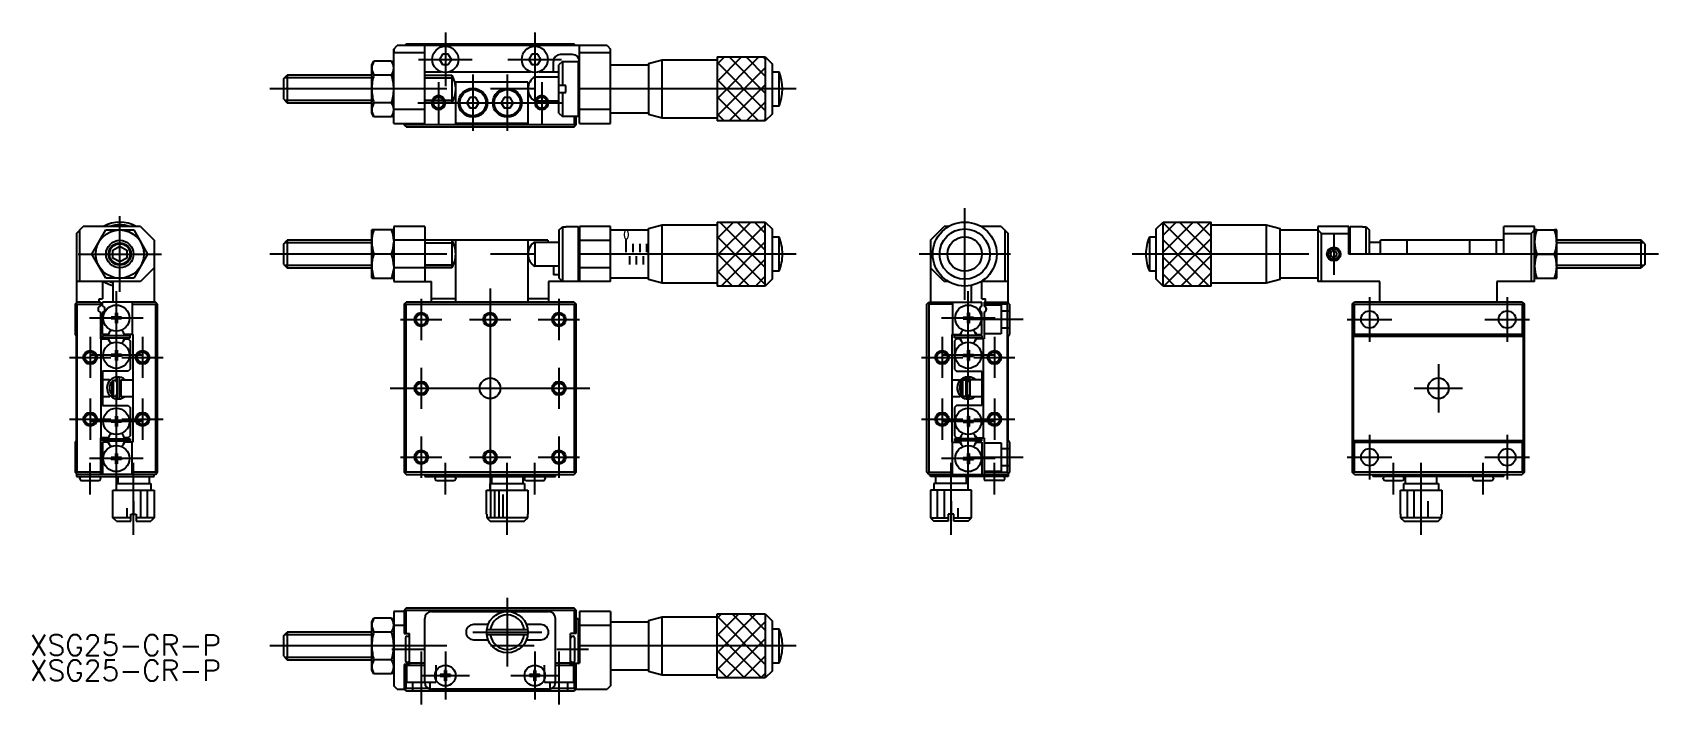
# Model space of a CAD drawing. Extents: x -67 to 170, y -46 to 52.
import ezdxf
from ezdxf.enums import TextEntityAlignment as Align

# ---------------------------------------------------------------- set-up
doc = ezdxf.new("R2010")
doc.units = 0
doc.linetypes.add('CENTER', pattern=[50.8, 31.75, -6.35, 6.35, -6.35])
doc.linetypes.add('DASHED', pattern=[19.05, 12.7, -6.35])
doc.layers.get('0').update_dxf_attribs({"linetype": 'CONTINUOUS'})
doc.layers.add('CENTER', color=1, linetype='CENTER')
doc.styles.get("Standard").update_dxf_attribs({"font": 'txt.shx', "height": 3, "bigfont": 'bigfont.shx'})

msp = doc.modelspace()

# ---------------------------------------------------------------- texts
at = {"color": 7, "linetype": 'CONTINUOUS', "width": 0.86}
msp.add_text('0', height=1.2, dxfattribs=at).set_placement((19.81, 21.72), align=Align.CENTER)

# ---------------------------------------------------------------- blocks, each defined once
blk = doc.blocks.new('*U2')
at = {"color": 7, "linetype": 'CONTINUOUS'}
blk.add_text('XSG25-CR-P', height=3, dxfattribs=at).set_placement((-66.89, -42.47))
blk = doc.blocks.new('*U3')
at = {"color": 7, "linetype": 'CONTINUOUS'}
blk.add_text('XSG25-CR-P', height=3, dxfattribs=at).set_placement((-66.89, -38.8))

# ---------------------------------------------------------------- linework, layer by layer
at = {"color": 7, "linetype": 'CONTINUOUS'}
for p, q in [((-14, 49.28), (-13.5, 49.78)), ((17, 49.78), (-13.5, 49.78)), ((-12.2, 49.98), (-12.4, 49.78)), ((-12.3, 49.78), (-12.35, 49.83)), ((12.2, 49.98), (-12.2, 49.98)), ((-9.5, 38.48), (-9.5, 49.78)), ((12.4, 49.78), (12.2, 49.98)), ((12.35, 49.83), (12.3, 49.78)), ((13, 38.48), (13, 49.78)), ((17, 49.78), (17.5, 49.28)), ((-17.2, 46.98), (-16.89, 47.52)), ((-14.31, 47.52), (-16.89, 47.52)), ((-14.31, 47.52), (-14, 46.98)), ((-14, 38.48), (-14, 49.28)), ((-14, 49.28), (-14, 48.78)), ((-14, 48.78), (-9.5, 48.78)), ((-6.93, 48.53), (-7.37, 47.78)), ((-7.37, 47.78), (-6.93, 47.03)), ((-6.07, 48.53), (-6.93, 48.53)), ((-5.63, 47.78), (-6.07, 48.53)), ((-6.07, 47.03), (-5.63, 47.78)), ((6.07, 48.53), (5.63, 47.78)), ((5.63, 47.78), (6.07, 47.03)), ((6.93, 48.53), (6.07, 48.53)), ((7.37, 47.78), (6.93, 48.53)), ((6.93, 47.03), (7.37, 47.78)), ((9.2, 45.98), (9.2, 47.48)), ((10.5, 47.48), (10, 46.98)), ((12, 48.48), (10.2, 48.48)), ((10.5, 47.48), (12.8, 47.48)), ((10.5, 47.48), (10.5, 43.98)), ((12.8, 47.48), (12.8, 39.48)), ((12.8, 47.48), (13, 47.28)), ((13, 48.78), (17.5, 48.78)), ((17.5, 38.48), (17.5, 49.28)), ((23, 47.18), (25, 47.73)), ((25, 39.23), (25, 47.73)), ((25, 47.73), (33, 47.73)), ((33, 48.13), (40, 48.13)), ((33, 42.06), (39.06, 48.13)), ((33, 48.13), (33, 38.83)), ((33, 44.56), (36.56, 48.13)), ((33, 47.06), (34.06, 48.13)), ((33, 47.35), (40, 40.35)), ((34.73, 48.13), (40, 42.85)), ((37.23, 48.13), (40, 45.35)), ((39.73, 48.13), (40, 47.85)), ((40, 48.13), (40, 38.99)), ((40, 48.13), (41, 47.13)), ((-30, 44.98), (-29.5, 45.48)), ((-30, 41.98), (-30, 44.98)), ((-29.5, 45.48), (-29.5, 41.48)), ((-17.2, 45.48), (-29.5, 45.48)), ((-17.2, 39.98), (-17.2, 46.98)), ((-14.31, 45.5), (-16.89, 45.5)), ((-9.5, 45.98), (-7.11, 45.98)), ((-9.5, 45.48), (-5.54, 45.48)), ((-6.93, 47.03), (-6.07, 47.03)), ((-5.89, 45.98), (5.89, 45.98)), ((-5.54, 45.48), (-5.54, 41.48)), ((6.07, 47.03), (6.93, 47.03)), ((6.5, 45.23), (10, 45.23)), ((6.5, 45.23), (6.5, 41.73)), ((7.11, 45.98), (10, 45.98)), ((10, 39.98), (10, 46.98)), ((17.5, 46.98), (23, 46.98)), ((23, 47.18), (23, 39.91)), ((33, 39.56), (40, 46.56)), ((41, 47.13), (41, 39.96)), ((41, 45.98), (42, 45.98)), ((42, 41.07), (42, 45.98)), ((-5, 38.48), (-5, 44.48)), ((5.5, 44.48), (-5, 44.48)), ((5.5, 44.48), (5.5, 38.48)), ((11, 43.98), (10, 43.98)), ((10, 42.98), (11, 42.98)), ((10.5, 42.98), (10.5, 39.48)), ((11, 42.98), (11, 43.98)), ((33, 44.85), (39.03, 38.83)), ((34.76, 38.83), (40, 44.06)), ((-30, 41.98), (-29.5, 41.48)), ((-29.5, 41.48), (-17.2, 41.48)), ((-14.31, 41.46), (-16.89, 41.46)), ((-14, 40.53), (-14, 40.45)), ((-9.5, 40.48), (-14, 40.48)), ((-5.54, 41.48), (-9.5, 41.48)), ((-2.93, 42.23), (-3.37, 41.48)), ((-3.37, 41.48), (-2.93, 40.73)), ((-2.07, 42.23), (-2.93, 42.23)), ((-2.93, 40.73), (-2.07, 40.73)), ((-1.63, 41.48), (-2.07, 42.23)), ((-2.07, 40.73), (-1.63, 41.48)), ((2.07, 42.23), (1.63, 41.48)), ((1.63, 41.48), (2.07, 40.73)), ((2.93, 42.23), (2.07, 42.23)), ((2.07, 40.73), (2.93, 40.73)), ((3.37, 41.48), (2.93, 42.23)), ((2.93, 40.73), (3.37, 41.48)), ((10, 41.73), (6.5, 41.73)), ((17.5, 40.48), (13, 40.48)), ((33, 42.35), (36.53, 38.83)), ((37.26, 38.83), (40, 41.56)), ((42, 40.98), (41, 40.98)), ((42, 40.98), (42, 41.07)), ((-16.89, 39.44), (-17.2, 39.98)), ((-14.31, 39.44), (-16.89, 39.44)), ((-14, 39.98), (-14.31, 39.44)), ((-14, 38.48), (-9.5, 38.48)), ((-12.5, 38.48), (-12.5, 38.28)), ((-12.2, 37.98), (-12.5, 38.28)), ((-12.35, 38.13), (-12.2, 38.28)), ((-12.2, 38.28), (-12.2, 38.48)), ((12.2, 38.28), (-12.2, 38.28)), ((-12.2, 37.98), (12.2, 37.98)), ((5.5, 38.48), (-5, 38.48)), ((12.8, 39.48), (10.5, 39.48)), ((12.2, 39.48), (12.2, 38.28)), ((12.2, 37.98), (12.5, 38.28)), ((12.2, 38.28), (12.35, 38.13)), ((12.5, 38.28), (12.5, 39.48)), ((13, 39.68), (12.8, 39.48)), ((13, 38.48), (17.5, 38.48)), ((23, 39.98), (17.5, 39.98)), ((23, 39.91), (23, 39.78)), ((25, 39.23), (23, 39.78)), ((33, 39.23), (25, 39.23)), ((33, 39.85), (34.03, 38.83)), ((40, 38.83), (33, 38.83)), ((39.76, 38.83), (40, 39.06)), ((41, 39.83), (40, 38.83)), ((40, 38.99), (40, 38.83)), ((41, 39.96), (41, 39.83)), ((23, 23.2), (25, 23.75)), ((25, 23.75), (33, 23.75)), ((25, 15.25), (25, 23.75)), ((33, 24.15), (40, 24.15)), ((33, 24.15), (33, 15.02)), ((33, 19.27), (37.88, 24.15)), ((33, 21.77), (35.38, 24.15)), ((33, 16.77), (40, 23.77)), ((33.41, 24.15), (40, 17.56)), ((35.91, 24.15), (40, 20.06)), ((38.41, 24.15), (40, 22.56)), ((40, 14.85), (40, 24.15)), ((40, 24.15), (41, 23.15)), ((96.82, 23.15), (97.82, 24.15)), ((97.82, 17.27), (104.7, 24.15)), ((97.82, 14.85), (97.82, 24.15)), ((97.82, 24.15), (104.82, 24.15)), ((97.82, 19.77), (102.2, 24.15)), ((97.82, 22.27), (99.7, 24.15)), ((97.82, 24.06), (104.82, 17.06)), ((100.22, 24.15), (104.82, 19.56)), ((102.72, 24.15), (104.82, 22.06)), ((104.82, 14.85), (104.82, 24.15)), ((104.82, 23.75), (112.82, 23.75)), ((112.82, 23.75), (114.82, 23.2)), ((112.82, 23.75), (112.82, 15.25)), ((-60.12, 22.5), (-59.12, 23.5)), ((-60.12, 22.5), (-60.12, 12.5)), ((-59.62, 15.5), (-59.62, 23)), ((-50.82, 23.5), (-59.12, 23.5)), ((-57.86, 19.5), (-55.84, 23)), ((-55.84, 23), (-51.8, 23)), ((-51.8, 23), (-49.78, 19.5)), ((-50.82, 23.5), (-48.82, 21.5)), ((-48.82, 21.5), (-48.82, 12.5)), ((-30, 21), (-29.5, 21.5)), ((-29.5, 21.5), (-29.5, 17.5)), ((-17.2, 21.5), (-29.5, 21.5)), ((-17.2, 16), (-17.2, 23)), ((-14, 23), (-17.2, 23)), ((-14.01, 21.47), (-14, 21.25)), ((-14, 23.5), (-14, 15.5)), ((-9.5, 23.5), (-14, 23.5)), ((8.4, 21.5), (-14, 21.5)), ((-9.5, 23.5), (-9.5, 15.5)), ((-5.54, 21.5), (-5.54, 17.5)), ((-5.54, 21.5), (-5.54, 17.5)), ((-5, 12.5), (-5, 21.5)), ((5.5, 21.5), (5.5, 12.5)), ((8.4, 21.5), (8.4, 21.25)), ((10, 22.96), (10.5, 23.47)), ((10, 22.96), (10, 16.04)), ((10.5, 23.47), (11, 23.47)), ((10.5, 23.47), (10.5, 15.53)), ((11, 23.5), (12.8, 23.5)), ((11, 23.47), (11, 23.5)), ((12.8, 23.5), (12.8, 15.5)), ((12.8, 23.5), (13, 23.3)), ((17.5, 23.5), (13, 23.5)), ((13, 23.5), (13, 21.5)), ((13, 21.5), (17.5, 21.5)), ((13, 21.5), (13, 17.5)), ((17.5, 15.5), (17.5, 23.5)), ((17.5, 23), (23, 23)), ((19.8, 19.8), (19.8, 21.6)), ((23, 15.8), (23, 23.2)), ((33, 22.06), (40, 15.06)), ((41, 23.15), (41, 15.85)), ((41, 22), (42, 22)), ((42, 17), (42, 22)), ((63.99, 21.5), (65.99, 23.5)), ((63.99, 21.5), (63.99, 12.5)), ((66.62, 23.5), (65.99, 23.5)), ((74.29, 23.5), (71.37, 23.5)), ((74.29, 23.5), (75.29, 22.5)), ((74.79, 23), (74.79, 15.5)), ((75.29, 12.4), (75.29, 22.5)), ((95.82, 22), (95.82, 17)), ((95.82, 22), (96.82, 22)), ((96.82, 15.85), (96.82, 23.15)), ((97.82, 21.56), (104.52, 14.85)), ((97.9, 14.85), (104.82, 21.77)), ((114.82, 15.8), (114.82, 23.2)), ((114.82, 23), (120.32, 23)), ((124.82, 23.5), (120.32, 23.5)), ((120.32, 23.5), (120.32, 15.5)), ((120.82, 22.5), (120.32, 23)), ((120.82, 22.5), (124.82, 22.5)), ((120.82, 15.5), (120.82, 22.5)), ((124.82, 19.5), (124.82, 23.5)), ((124.82, 23.3), (125.02, 23.5)), ((125.02, 19.5), (125.02, 23.5)), ((125.02, 23.5), (126.82, 23.5)), ((126.82, 23.5), (126.82, 23.47)), ((126.82, 23.47), (127.32, 23.47)), ((127.32, 19.5), (127.32, 23.47)), ((127.32, 23.47), (127.82, 22.96)), ((127.82, 19.5), (127.82, 22.96)), ((147.32, 21.5), (129.42, 21.5)), ((129.42, 19.5), (129.42, 21.5)), ((133.22, 21.5), (133.22, 19.5)), ((142.42, 19.5), (142.42, 21.5)), ((146.22, 21.5), (146.22, 19.5)), ((147.32, 19.5), (147.32, 23.5)), ((151.82, 23.5), (147.32, 23.5)), ((147.32, 22.5), (151.32, 22.5)), ((151.82, 23), (151.32, 22.5)), ((151.32, 22.5), (151.32, 15.5)), ((151.82, 15.5), (151.82, 23.5)), ((152.13, 23), (151.82, 23)), ((152.13, 23), (154.7, 23)), ((155.02, 23), (154.7, 23)), ((155.02, 16), (155.02, 23)), ((167.32, 21.5), (155.02, 21.5)), ((167.82, 21), (167.32, 21.5)), ((167.32, 17.5), (167.32, 21.5)), ((-55.84, 16), (-57.86, 19.5)), ((-54.82, 20.08), (-53.82, 20.65)), ((-54.82, 18.92), (-54.82, 20.08)), ((-53.82, 18.35), (-54.82, 18.92)), ((-53.82, 20.65), (-52.82, 20.08)), ((-52.82, 18.92), (-53.82, 18.35)), ((-52.82, 20.08), (-52.82, 18.92)), ((-49.78, 19.5), (-51.8, 16)), ((-30, 18), (-30, 21)), ((-14.31, 19.5), (-16.89, 19.5)), ((6.5, 21.25), (10, 21.25)), ((6.5, 21.25), (6.5, 19.96)), ((6.5, 19.96), (6.5, 17.75)), ((20.3, 18), (20.3, 19.2)), ((20.8, 19.8), (20.8, 21)), ((21.3, 18), (21.3, 19.2)), ((21.8, 19.8), (21.8, 21)), ((22.3, 18), (22.3, 19.2)), ((22.8, 19.8), (22.8, 21)), ((33, 19.56), (37.71, 14.85)), ((33.58, 14.85), (40, 21.27)), ((97.82, 19.06), (102.02, 14.85)), ((100.4, 14.85), (104.82, 19.27)), ((122.35, 19.95), (122.1, 19.5)), ((122.1, 19.5), (122.35, 19.95)), ((122.1, 19.5), (122.36, 19.05)), ((122.36, 19.05), (122.1, 19.5)), ((122.87, 19.95), (122.35, 19.95)), ((122.36, 19.05), (122.88, 19.05)), ((123.14, 19.5), (122.87, 19.95)), ((122.88, 19.05), (123.14, 19.5)), ((147.32, 19.5), (124.82, 19.5)), ((127.82, 21.25), (129.42, 21.25)), ((152.13, 19.5), (154.7, 19.5)), ((167.82, 21), (167.82, 18)), ((-48.82, 17.5), (-50.82, 15.5)), ((-30, 18), (-29.5, 17.5)), ((-29.5, 17.5), (-17.2, 17.5)), ((-14.01, 17.43), (-14.31, 16)), ((-14, 17.75), (-14.01, 17.43)), ((-5.54, 17.5), (-14, 17.5)), ((10, 17.75), (6.5, 17.75)), ((9.2, 17.75), (9.2, 16.5)), ((17.5, 17.5), (13, 17.5)), ((13, 17.5), (13, 15.5)), ((33, 17.06), (35.21, 14.85)), ((36.08, 14.85), (40, 18.77)), ((42, 17), (41, 17)), ((65.99, 15.5), (63.99, 17.5)), ((96.82, 17), (95.82, 17)), ((97.82, 16.56), (99.52, 14.85)), ((102.9, 14.85), (104.82, 16.77)), ((155.02, 17.5), (167.32, 17.5)), ((167.82, 18), (167.32, 17.5)), ((-50.82, 15.5), (-60.12, 15.5)), ((-56.32, 15.5), (-56.32, 13)), ((-51.8, 16), (-55.84, 16)), ((-54.82, 15.5), (-54.82, 12.5)), ((-17.2, 16), (-14, 16)), ((-14, 15.5), (-8.5, 15.5)), ((-8.5, 13), (-8.5, 15.5)), ((8.5, 15.5), (8.5, 12.5)), ((17.5, 15.5), (8.5, 15.5)), ((10, 16.5), (9.2, 16.5)), ((10, 16.5), (9.2, 16.5)), ((10.5, 15.53), (10, 16.04)), ((11, 15.53), (10.5, 15.53)), ((11, 15.5), (11, 15.53)), ((13, 15.7), (12.8, 15.5)), ((23, 16), (17.5, 16)), ((25, 15.25), (23, 15.8)), ((33, 15.25), (25, 15.25)), ((33, 15.02), (33, 14.85)), ((40, 14.85), (33, 14.85)), ((38.58, 14.85), (40, 16.27)), ((41, 15.85), (40, 14.85)), ((66.62, 15.5), (65.99, 15.5)), ((69.99, 12.5), (69.99, 14.96)), ((75.29, 15.5), (71.37, 15.5)), ((71.49, 13), (71.49, 15.5)), ((97.82, 14.85), (96.82, 15.85)), ((104.82, 14.85), (97.82, 14.85)), ((112.82, 15.25), (104.82, 15.25)), ((114.82, 15.8), (112.82, 15.25)), ((120.32, 16), (114.82, 16)), ((129.32, 15.5), (120.32, 15.5)), ((129.32, 12.5), (129.32, 15.5)), ((146.32, 15.5), (146.32, 12.5)), ((151.82, 15.5), (146.32, 15.5)), ((151.82, 16), (152.13, 16)), ((152.13, 16), (154.7, 16)), ((154.7, 16), (155.02, 16)), ((-60.32, 12.2), (-60.02, 12.5)), ((-60.32, 12.2), (-60.32, 7.8)), ((-60.17, 12.35), (-60.02, 12.2)), ((-56.62, 12.5), (-60.12, 12.5)), ((-60.02, -12.2), (-60.02, 12.2)), ((-60.02, 12.2), (-56.62, 12.2)), ((-56.82, 13), (-56.32, 13)), ((-56.82, 12.5), (-56.82, 13)), ((-56.62, 12.5), (-56.62, 11.98)), ((-48.62, 12.5), (-56.32, 12.5)), ((-56.32, 11.98), (-56.32, 12.5)), ((-52.02, 12.5), (-52.02, 12.2)), ((-52.02, 12.2), (-48.62, 12.2)), ((-52.02, 12.2), (-52.02, 7.8)), ((-48.32, 12.2), (-48.62, 12.5)), ((-48.62, 12.2), (-48.47, 12.35)), ((-48.62, 12.2), (-48.62, -12.2)), ((-48.32, -12.2), (-48.32, 12.2)), ((-12.5, 12.2), (-12.2, 12.5)), ((-12.5, 12.2), (-12.5, -12.2)), ((-12.2, 12.2), (-12.35, 12.35)), ((12.2, 12.5), (-12.2, 12.5)), ((-12.2, 12.2), (12.2, 12.2)), ((-12.2, -12.2), (-12.2, 12.2)), ((-5, 13), (-8.5, 13)), ((-8.5, 12.5), (-8.5, 13)), ((8.5, 13), (5.5, 13)), ((12.2, 12.5), (12.5, 12.2)), ((12.35, 12.35), (12.2, 12.2)), ((12.2, 12.2), (12.2, -12.2)), ((12.5, -12.2), (12.5, 12.2)), ((63.49, 12.2), (63.79, 12.5)), ((63.49, -12.2), (63.49, 12.2)), ((63.79, 12.2), (63.64, 12.35)), ((63.79, 12.5), (71.49, 12.5)), ((67.19, 12.2), (63.79, 12.2)), ((63.79, 12.2), (63.79, -12.2)), ((67.19, 12.5), (67.19, 12.2)), ((67.19, 12.2), (67.19, 7.8)), ((71.49, 13), (71.99, 13)), ((71.49, 11.98), (71.49, 12.5)), ((71.79, 12.5), (75.19, 12.5)), ((71.79, 12.5), (71.79, 11.98)), ((75.19, 12.2), (71.79, 12.2)), ((71.99, 12.5), (71.99, 13)), ((75.49, 12.2), (75.19, 12.5)), ((75.34, 12.35), (75.19, 12.2)), ((75.19, -12.2), (75.19, 12.2)), ((75.49, 12.2), (75.49, 7.8)), ((125.32, 12.2), (125.62, 12.5)), ((125.32, 12.2), (125.32, -12.2)), ((125.47, 12.35), (125.62, 12.2)), ((150.02, 12.5), (125.62, 12.5)), ((125.62, 12.2), (150.02, 12.2)), ((125.62, 7.8), (125.62, 12.2)), ((150.02, 12.5), (150.32, 12.2)), ((150.02, 12.2), (150.17, 12.35)), ((150.02, 12.2), (150.02, 7.8)), ((150.32, -12.2), (150.32, 12.2)), ((-56.62, 11.02), (-56.62, 7.2)), ((-56.32, 7.8), (-56.32, 11.02)), ((-55.07, 10.33), (-55.07, 10.08)), ((-54.45, 10.33), (-55.07, 10.33)), ((-54.45, 10.08), (-55.07, 10.08)), ((-54.45, 10.95), (-54.45, 10.33)), ((-54.2, 10.95), (-54.45, 10.95)), ((-54.45, 10.08), (-54.45, 9.45)), ((-54.2, 10.95), (-54.2, 10.33)), ((-53.57, 10.33), (-54.2, 10.33)), ((-53.57, 10.08), (-54.2, 10.08)), ((-54.2, 10.08), (-54.2, 9.45)), ((-53.57, 10.33), (-53.57, 10.08)), ((68.74, 10.33), (69.37, 10.33)), ((68.74, 10.33), (68.74, 10.08)), ((68.74, 10.08), (69.37, 10.08)), ((69.37, 10.95), (69.62, 10.95)), ((69.37, 10.95), (69.37, 10.33)), ((69.37, 10.08), (69.37, 9.45)), ((69.62, 10.95), (69.62, 10.33)), ((69.62, 10.33), (70.24, 10.33)), ((69.62, 10.08), (69.62, 9.45)), ((69.62, 10.08), (70.24, 10.08)), ((70.24, 10.33), (70.24, 10.08)), ((71.49, 7.8), (71.49, 11.02)), ((71.79, 11.02), (71.79, 7.2)), ((-60.12, 7.6), (-60.32, 7.8)), ((-60.12, -7.6), (-60.12, 7.6)), ((-56.62, 7.2), (-55.52, 7.2)), ((-56.52, -7.2), (-56.52, 7.2)), ((-55.52, 7.8), (-56.32, 7.8)), ((-56.32, 7.65), (-52.32, 7.65)), ((-56.32, 7.65), (-56.32, 7.35)), ((-56.32, 7.35), (-52.32, 7.35)), ((-55.57, 7.35), (-55.5, 7.35)), ((-55.57, 7.35), (-55.5, 7.35)), ((-55.57, 7.35), (-55.5, 7.35)), ((-55.57, 7.35), (-55.5, 7.35)), ((-55.57, 7.35), (-55.5, 7.35)), ((-55.57, 7.35), (-55.5, 7.35)), ((-55.57, 7.35), (-55.5, 7.35)), ((-55.57, 7.35), (-55.5, 7.35)), ((-55.57, 7.35), (-55.5, 7.35)), ((-55.57, 7.35), (-55.5, 7.35)), ((-55.57, 7.35), (-55.5, 7.35)), ((-55.57, 7.35), (-55.5, 7.35)), ((-55.57, 7.35), (-55.5, 7.35)), ((-55.35, 8.1), (-55.52, 7.8)), ((-55.35, 6.9), (-55.52, 7.2)), ((-54.2, 9.45), (-54.45, 9.45)), ((-53.12, 7.8), (-53.29, 8.1)), ((-53.12, 7.2), (-53.29, 6.9)), ((-53.14, 7.35), (-53.07, 7.35)), ((-53.14, 7.35), (-53.07, 7.35)), ((-51.92, 7.8), (-53.12, 7.8)), ((-53.12, 7.2), (-52.62, 7.2)), ((-52.62, 7.2), (-52.32, 6.9)), ((-52.32, 7.35), (-52.32, 7.65)), ((-51.92, 7.8), (-51.92, -7.8)), ((67.09, 7.8), (67.09, -7.8)), ((67.09, 7.8), (68.29, 7.8)), ((71.49, 7.65), (67.49, 7.65)), ((67.49, 7.35), (67.49, 7.65)), ((71.49, 7.35), (67.49, 7.35)), ((67.79, 7.2), (67.49, 6.9)), ((68.29, 7.2), (67.79, 7.2)), ((68.31, 7.35), (68.24, 7.35)), ((68.31, 7.35), (68.24, 7.35)), ((68.29, 7.8), (68.46, 8.1)), ((68.29, 7.2), (68.46, 6.9)), ((69.37, 9.45), (69.62, 9.45)), ((70.53, 8.1), (70.7, 7.8)), ((70.53, 6.9), (70.7, 7.2)), ((70.74, 7.35), (70.68, 7.35)), ((70.74, 7.35), (70.68, 7.35)), ((70.74, 7.35), (70.68, 7.35)), ((70.74, 7.35), (70.68, 7.35)), ((70.74, 7.35), (70.68, 7.35)), ((70.74, 7.35), (70.68, 7.35)), ((70.74, 7.35), (70.68, 7.35)), ((70.74, 7.35), (70.68, 7.35)), ((70.74, 7.35), (70.68, 7.35)), ((70.74, 7.35), (70.68, 7.35)), ((70.74, 7.35), (70.68, 7.35)), ((70.74, 7.35), (70.68, 7.35)), ((70.74, 7.35), (70.68, 7.35)), ((70.7, 7.8), (71.49, 7.8)), ((71.79, 7.2), (70.7, 7.2)), ((71.49, 7.65), (71.49, 7.35)), ((71.69, -7.2), (71.69, 7.2)), ((75.29, 7.6), (75.49, 7.8)), ((75.29, -7.6), (75.29, 7.6)), ((125.62, 7.8), (125.42, 7.6)), ((125.42, 7.6), (150.22, 7.6)), ((125.42, 7.6), (125.42, -7.6)), ((150.02, 7.8), (125.62, 7.8)), ((150.22, 7.6), (150.02, 7.8)), ((150.22, -7.6), (150.22, 7.6)), ((-55.07, 4.93), (-55.07, 4.68)), ((-54.45, 4.93), (-55.07, 4.93)), ((-54.45, 5.55), (-54.45, 4.93)), ((-54.2, 5.55), (-54.45, 5.55)), ((-54.2, 5.55), (-54.2, 4.93)), ((-53.57, 4.93), (-54.2, 4.93)), ((-53.57, 4.93), (-53.57, 4.68)), ((-52.32, 6.9), (-52.32, 2.8)), ((67.49, 6.9), (67.49, 2.8)), ((68.74, 4.93), (69.37, 4.93)), ((68.74, 4.93), (68.74, 4.68)), ((69.37, 5.55), (69.37, 4.93)), ((69.37, 5.55), (69.62, 5.55)), ((69.62, 5.55), (69.62, 4.93)), ((69.62, 4.93), (70.24, 4.93)), ((70.24, 4.93), (70.24, 4.68)), ((-56.32, 2.5), (-56.32, -2.5)), ((-52.62, 2.5), (-56.32, 2.5)), ((-54.45, 4.68), (-55.07, 4.68)), ((-54.45, 4.68), (-54.45, 4.05)), ((-54.2, 4.05), (-54.45, 4.05)), ((-53.57, 4.68), (-54.2, 4.68)), ((-54.2, 4.68), (-54.2, 4.05)), ((-52.32, 2.8), (-52.62, 2.5)), ((67.49, 2.8), (67.79, 2.5)), ((67.79, 2.5), (71.49, 2.5)), ((68.74, 4.68), (69.37, 4.68)), ((69.37, 4.68), (69.37, 4.05)), ((69.37, 4.05), (69.62, 4.05)), ((69.62, 4.68), (69.62, 4.05)), ((69.62, 4.68), (70.24, 4.68)), ((71.49, 2.5), (71.49, -2.5)), ((-56.32, 1.27), (-55.34, 1.27)), ((-54.92, 0.99), (-54.72, 1.2)), ((-54.92, -0.99), (-54.92, 0.99)), ((-54.72, -1.2), (-54.72, 1.2)), ((-54.72, 1.2), (-54.42, 1.2)), ((-54.23, 1.46), (-54.2, 1.56)), ((-54.22, -1.34), (-54.22, 1.44)), ((-54.22, 0), (-54.22, 1.25)), ((-54.2, 1.56), (-54.13, 1.63)), ((-54.13, 1.63), (-54.02, 1.65)), ((-54.02, 1.65), (-53.93, 1.6)), ((-53.93, 1.6), (-53.88, 1.51)), ((-53.86, 1.01), (-53.62, 1.25)), ((-53.62, -1.25), (-53.62, 1.25)), ((-53.62, 1.25), (-51.92, 1.25)), ((67.09, 1.25), (68.21, 1.25)), ((68.49, 1.01), (68.69, 1.22)), ((68.49, -0.97), (68.49, 1.01)), ((68.64, 1.4), (68.67, 1.42)), ((68.64, 1.4), (68.64, 1.4)), ((68.64, 1.39), (68.64, 1.4)), ((68.64, 1.4), (68.64, 1.4)), ((68.64, 1.4), (68.64, 1.4)), ((68.64, 1.4), (68.64, 1.4)), ((68.64, 1.39), (68.72, 1.24)), ((68.65, 1.39), (68.64, 1.39)), ((68.65, 1.38), (68.65, 1.39)), ((68.65, 1.39), (68.65, 1.39)), ((68.65, 1.39), (68.65, 1.39)), ((68.65, 1.37), (68.65, 1.38)), ((68.65, 1.38), (68.65, 1.38)), ((68.66, 1.36), (68.65, 1.37)), ((68.67, 1.35), (68.66, 1.36)), ((68.66, 1.36), (68.66, 1.36)), ((68.67, 1.42), (68.7, 1.43)), ((68.67, 1.34), (68.67, 1.35)), ((68.68, 1.33), (68.67, 1.34)), ((68.68, 1.32), (68.68, 1.33)), ((68.69, 1.31), (68.68, 1.32)), ((68.7, 1.3), (68.69, 1.31)), ((68.69, 1.31), (68.69, 1.31)), ((68.69, 1.22), (68.99, 1.22)), ((68.69, -1.18), (68.69, 1.22)), ((68.7, 1.43), (68.73, 1.45)), ((68.7, 1.29), (68.7, 1.3)), ((68.71, 1.27), (68.7, 1.29)), ((68.72, 1.26), (68.71, 1.27)), ((68.72, 1.25), (68.72, 1.26)), ((68.73, 1.24), (68.72, 1.25)), ((68.72, 1.24), (68.73, 1.22)), ((68.73, 1.45), (68.76, 1.46)), ((68.74, 1.22), (68.73, 1.24)), ((68.76, 1.46), (68.79, 1.47)), ((68.79, 1.47), (68.83, 1.48)), ((68.83, 1.48), (68.86, 1.49)), ((68.86, 1.49), (68.89, 1.5)), ((68.89, 1.5), (68.92, 1.5)), ((68.92, 1.5), (68.96, 1.5)), ((68.96, 1.5), (68.99, 1.5)), ((68.99, 1.5), (69.02, 1.5)), ((68.99, 1.22), (68.99, 1.27)), ((68.99, 1.27), (69.19, 1.27)), ((69.02, 1.5), (69.06, 1.5)), ((69.06, 1.5), (69.09, 1.5)), ((69.09, 1.5), (69.12, 1.49)), ((69.12, 1.49), (69.16, 1.49)), ((69.16, 1.49), (69.19, 1.48)), ((69.19, 1.48), (69.22, 1.47)), ((69.19, 1.27), (69.37, 1.1)), ((69.19, -1.23), (69.19, 1.27)), ((69.22, 1.47), (69.25, 1.46)), ((69.25, 1.46), (69.28, 1.44)), ((69.28, 1.44), (69.31, 1.43)), ((69.31, 1.43), (69.34, 1.41)), ((69.34, 1.41), (69.36, 1.51)), ((69.34, 1.41), (69.34, 1.41)), ((69.34, 1.28), (69.34, 1.41)), ((69.34, 1.28), (69.34, 1.27)), ((69.34, 1.27), (69.34, 1.26)), ((69.34, 1.26), (69.34, 1.25)), ((69.34, 1.25), (69.35, 1.24)), ((69.35, 1.24), (69.35, 1.23)), ((69.35, 1.23), (69.35, 1.22)), ((69.35, 1.22), (69.36, 1.21)), ((69.36, 1.51), (69.41, 1.6)), ((69.36, -1.34), (69.36, 1.44)), ((69.36, 1.21), (69.37, 1.2)), ((69.41, 1.6), (69.5, 1.65)), ((69.5, 1.65), (69.6, 1.63)), ((69.6, 1.63), (69.68, 1.57)), ((69.68, 1.57), (69.71, 1.46)), ((69.79, 1.26), (69.72, 1.28)), ((69.72, 1.19), (69.79, 1.27)), ((69.72, 1.2), (69.72, 1.2)), ((69.79, 1.27), (71.49, 1.27)), ((69.79, -1.23), (69.79, 1.27)), ((-55.27, -1.23), (-56.32, -1.23)), ((-54.72, -1.2), (-54.92, -0.99)), ((-54.42, -1.2), (-54.72, -1.2)), ((-54.42, -1.25), (-54.42, -1.2)), ((-54.22, -1.25), (-54.42, -1.25)), ((-54.14, -1.53), (-54.21, -1.45)), ((-54.04, -1.55), (-54.14, -1.53)), ((-53.95, -1.51), (-54.04, -1.55)), ((-53.89, -1.43), (-53.95, -1.51)), ((-53.62, -1.25), (-53.86, -1.01)), ((-51.92, -1.25), (-53.62, -1.25)), ((68.33, -1.25), (67.09, -1.25)), ((68.3, -0.3), (68.35, -0.44)), ((68.35, -0.44), (68.41, -0.57)), ((68.41, -0.57), (68.47, -0.66)), ((68.47, -0.66), (68.49, -0.7)), ((68.69, -1.18), (68.49, -0.97)), ((68.99, -1.18), (68.69, -1.18)), ((68.99, -1.23), (68.99, -1.18)), ((69.19, -1.23), (68.99, -1.23)), ((69.37, -1.06), (69.19, -1.23)), ((69.25, -1.18), (69.34, -1.19)), ((69.3, -1.13), (69.26, -1.18)), ((69.34, -1.11), (69.34, -1.09)), ((69.34, -1.23), (69.34, -1.11)), ((69.35, -1.34), (69.34, -1.23)), ((69.37, -1.45), (69.35, -1.34)), ((69.44, -1.53), (69.37, -1.45)), ((69.54, -1.55), (69.44, -1.53)), ((69.63, -1.51), (69.54, -1.55)), ((69.7, -1.43), (69.63, -1.51)), ((69.79, -1.23), (69.72, -1.15)), ((69.72, -1.18), (69.74, -1.18)), ((71.49, -1.23), (69.79, -1.23)), ((-56.32, -2.5), (-52.62, -2.5)), ((-55.07, -4.67), (-55.07, -4.92)), ((-54.45, -4.67), (-55.07, -4.67)), ((-54.2, -4.05), (-54.45, -4.05)), ((-54.45, -4.05), (-54.45, -4.67)), ((-54.2, -4.05), (-54.2, -4.67)), ((-53.57, -4.67), (-54.2, -4.67)), ((-53.57, -4.67), (-53.57, -4.92)), ((-52.62, -2.5), (-52.32, -2.8)), ((-52.32, -2.8), (-52.32, -6.9)), ((67.79, -2.5), (67.49, -2.8)), ((67.49, -2.8), (67.49, -6.9)), ((71.49, -2.5), (67.79, -2.5)), ((68.74, -4.67), (69.37, -4.67)), ((68.74, -4.67), (68.74, -4.92)), ((69.37, -4.05), (69.62, -4.05)), ((69.37, -4.05), (69.37, -4.67)), ((69.62, -4.05), (69.62, -4.67)), ((69.62, -4.67), (70.24, -4.67)), ((70.24, -4.67), (70.24, -4.92)), ((-55.35, -6.9), (-55.52, -7.2)), ((-54.45, -4.92), (-55.07, -4.92)), ((-54.45, -4.92), (-54.45, -5.55)), ((-54.2, -5.55), (-54.45, -5.55)), ((-54.2, -4.92), (-54.2, -5.55)), ((-53.57, -4.92), (-54.2, -4.92)), ((-53.12, -7.2), (-53.29, -6.9)), ((-52.32, -6.9), (-52.62, -7.2)), ((67.49, -6.9), (67.79, -7.2)), ((68.29, -7.2), (68.46, -6.9)), ((68.74, -4.92), (69.37, -4.92)), ((69.37, -4.92), (69.37, -5.55)), ((69.37, -5.55), (69.62, -5.55)), ((69.62, -4.92), (69.62, -5.55)), ((69.62, -4.92), (70.24, -4.92)), ((70.53, -6.9), (70.7, -7.2)), ((-60.32, -7.8), (-60.12, -7.6)), ((-60.32, -7.8), (-60.32, -12.2)), ((-56.62, -7.2), (-56.62, -12.5)), ((-56.52, -7.2), (-56.62, -7.2)), ((-55.52, -7.2), (-56.52, -7.2)), ((-56.32, -7.35), (-52.32, -7.35)), ((-56.32, -7.65), (-56.32, -7.35)), ((-56.32, -7.65), (-52.32, -7.65)), ((-56.32, -7.8), (-56.32, -12.5)), ((-55.52, -7.8), (-56.32, -7.8)), ((-55.57, -7.35), (-55.5, -7.35)), ((-55.57, -7.35), (-55.5, -7.35)), ((-55.57, -7.35), (-55.5, -7.35)), ((-55.57, -7.35), (-55.5, -7.35)), ((-55.57, -7.35), (-55.5, -7.35)), ((-55.57, -7.35), (-55.5, -7.35)), ((-55.57, -7.35), (-55.5, -7.35)), ((-55.57, -7.35), (-55.5, -7.35)), ((-55.57, -7.35), (-55.5, -7.35)), ((-55.57, -7.35), (-55.5, -7.35)), ((-55.57, -7.35), (-55.5, -7.35)), ((-55.57, -7.35), (-55.5, -7.35)), ((-55.57, -7.35), (-55.5, -7.35)), ((-55.35, -8.1), (-55.52, -7.8)), ((-54.45, -9.45), (-54.45, -10.07)), ((-54.2, -9.45), (-54.45, -9.45)), ((-54.2, -9.45), (-54.2, -10.07)), ((-53.12, -7.8), (-53.29, -8.1)), ((-53.14, -7.35), (-53.07, -7.35)), ((-53.14, -7.35), (-53.07, -7.35)), ((-52.62, -7.2), (-53.12, -7.2)), ((-51.92, -7.8), (-53.12, -7.8)), ((-52.32, -7.35), (-52.32, -7.65)), ((-52.02, -12.5), (-52.02, -7.8)), ((67.09, -7.8), (68.29, -7.8)), ((67.19, -12.5), (67.19, -7.8)), ((71.49, -7.35), (67.49, -7.35)), ((67.49, -7.35), (67.49, -7.65)), ((71.49, -7.65), (67.49, -7.65)), ((67.79, -7.2), (68.29, -7.2)), ((68.31, -7.35), (68.24, -7.35)), ((68.31, -7.35), (68.24, -7.35)), ((68.29, -7.8), (68.46, -8.1)), ((69.37, -9.45), (69.62, -9.45)), ((69.37, -9.45), (69.37, -10.07)), ((69.62, -9.45), (69.62, -10.07)), ((70.53, -8.1), (70.7, -7.8)), ((70.74, -7.35), (70.68, -7.35)), ((70.74, -7.35), (70.68, -7.35)), ((70.74, -7.35), (70.68, -7.35)), ((70.74, -7.35), (70.68, -7.35)), ((70.74, -7.35), (70.68, -7.35)), ((70.74, -7.35), (70.68, -7.35)), ((70.74, -7.35), (70.68, -7.35)), ((70.74, -7.35), (70.68, -7.35)), ((70.74, -7.35), (70.68, -7.35)), ((70.74, -7.35), (70.68, -7.35)), ((70.74, -7.35), (70.68, -7.35)), ((70.74, -7.35), (70.68, -7.35)), ((70.74, -7.35), (70.68, -7.35)), ((70.7, -7.2), (71.69, -7.2)), ((70.7, -7.8), (71.49, -7.8)), ((71.49, -7.65), (71.49, -7.35)), ((71.49, -7.8), (71.49, -12.5)), ((71.69, -7.2), (71.79, -7.2)), ((71.79, -7.2), (71.79, -12.5)), ((75.49, -7.8), (75.29, -7.6)), ((75.49, -7.8), (75.49, -12.2)), ((125.42, -7.6), (150.22, -7.6)), ((125.42, -7.6), (125.62, -7.8)), ((125.62, -7.8), (150.02, -7.8)), ((125.62, -12.2), (125.62, -7.8)), ((150.02, -7.8), (150.22, -7.6)), ((150.02, -7.8), (150.02, -12.2)), ((-55.07, -10.07), (-55.07, -10.32)), ((-54.45, -10.07), (-55.07, -10.07)), ((-54.45, -10.32), (-55.07, -10.32)), ((-54.45, -10.32), (-54.45, -10.95)), ((-54.2, -10.95), (-54.45, -10.95)), ((-53.57, -10.07), (-54.2, -10.07)), ((-53.57, -10.32), (-54.2, -10.32)), ((-54.2, -10.32), (-54.2, -10.95)), ((-53.57, -10.07), (-53.57, -10.32)), ((68.74, -10.07), (69.37, -10.07)), ((68.74, -10.07), (68.74, -10.32)), ((68.74, -10.32), (69.37, -10.32)), ((69.37, -10.32), (69.37, -10.95)), ((69.37, -10.95), (69.62, -10.95)), ((69.62, -10.07), (70.24, -10.07)), ((69.62, -10.32), (69.62, -10.95)), ((69.62, -10.32), (70.24, -10.32)), ((70.24, -10.07), (70.24, -10.32)), ((-60.02, -12.5), (-60.32, -12.2)), ((-60.02, -12.2), (-60.17, -12.35)), ((-48.62, -12.5), (-60.12, -12.5)), ((-60.12, -12.5), (-60.12, -12.8)), ((-60.12, -12.8), (-48.82, -12.8)), ((-56.62, -12.2), (-60.02, -12.2)), ((-59.62, -13.15), (-59.62, -13.05)), ((-59.37, -13.4), (-56.87, -13.4)), ((-56.62, -13.05), (-56.62, -13.15)), ((-54.32, -13.8), (-49.32, -13.8)), ((-54.32, -14.8), (-54.32, -13.8)), ((-54.07, -13.8), (-54.07, -12.8)), ((-48.62, -12.2), (-52.02, -12.2)), ((-49.57, -12.8), (-49.57, -13.8)), ((-49.32, -13.8), (-49.32, -14.8)), ((-48.82, -12.8), (-48.82, -12.5)), ((-48.62, -12.5), (-48.32, -12.2)), ((-48.47, -12.35), (-48.62, -12.2)), ((-12.2, -12.5), (-12.5, -12.2)), ((-12.2, -12.2), (-12.35, -12.35)), ((12.2, -12.2), (-12.2, -12.2)), ((-12.2, -12.5), (12.2, -12.5)), ((-9.5, -12.5), (-9.5, -12.8)), ((-9.5, -12.8), (9.5, -12.8)), ((-8, -13.15), (-8, -13.05)), ((-7.75, -13.4), (-5.25, -13.4)), ((-5, -13.05), (-5, -13.15)), ((0, -13.8), (5, -13.8)), ((0, -14.8), (0, -13.8)), ((0.25, -13.8), (0.25, -12.8)), ((4.75, -12.8), (4.75, -13.8)), ((5, -13.15), (5, -13.05)), ((5, -13.8), (5, -14.8)), ((5.25, -13.4), (7.75, -13.4)), ((8, -13.05), (8, -13.15)), ((9.5, -12.8), (9.5, -12.5)), ((12.35, -12.35), (12.2, -12.2)), ((12.5, -12.2), (12.2, -12.5)), ((63.79, -12.5), (63.49, -12.2)), ((63.64, -12.35), (63.79, -12.2)), ((63.79, -12.2), (67.19, -12.2)), ((63.79, -12.5), (75.29, -12.5)), ((63.99, -12.8), (63.99, -12.5)), ((75.29, -12.8), (63.99, -12.8)), ((69.49, -13.8), (64.49, -13.8)), ((64.49, -13.8), (64.49, -14.8)), ((64.74, -12.8), (64.74, -13.8)), ((69.24, -13.8), (69.24, -12.8)), ((69.49, -14.8), (69.49, -13.8)), ((71.79, -12.2), (75.19, -12.2)), ((71.79, -13.05), (71.79, -13.15)), ((74.54, -13.4), (72.04, -13.4)), ((74.79, -13.15), (74.79, -13.05)), ((75.19, -12.2), (75.34, -12.35)), ((75.19, -12.5), (75.49, -12.2)), ((75.29, -12.5), (75.29, -12.8)), ((125.62, -12.5), (125.32, -12.2)), ((125.62, -12.2), (125.47, -12.35)), ((150.02, -12.2), (125.62, -12.2)), ((125.62, -12.5), (150.02, -12.5)), ((128.32, -12.5), (128.32, -12.8)), ((147.32, -12.8), (128.32, -12.8)), ((129.82, -13.15), (129.82, -13.05)), ((130.07, -13.4), (132.57, -13.4)), ((132.82, -13.05), (132.82, -13.15)), ((132.82, -13.8), (137.82, -13.8)), ((132.82, -14.8), (132.82, -13.8)), ((133.07, -13.8), (133.07, -12.8)), ((137.57, -12.8), (137.57, -13.8)), ((137.82, -13.8), (137.82, -14.8)), ((142.82, -13.15), (142.82, -13.05)), ((143.07, -13.4), (145.57, -13.4)), ((145.82, -13.05), (145.82, -13.15)), ((147.32, -12.8), (147.32, -12.5)), ((150.17, -12.35), (150.02, -12.2)), ((150.32, -12.2), (150.02, -12.5)), ((-54.82, -14.8), (-48.82, -14.8)), ((-54.82, -18.8), (-54.82, -14.8)), ((-51.82, -16.4), (-51.82, -18.3)), ((-50.82, -14.8), (-50.82, -18.8)), ((-49.82, -14.8), (-49.82, -18.8)), ((-48.82, -14.8), (-48.82, -18.8)), ((-0.5, -18.3), (-0.5, -14.8)), ((-0.5, -14.8), (5.5, -14.8)), ((0, -14.8), (5, -14.8)), ((0, -14.8), (5, -14.8)), ((0.1, -18.8), (0.1, -14.8)), ((0.7, -18.8), (0.7, -14.8)), ((1.3, -18.8), (1.3, -14.8)), ((1.9, -18.8), (1.9, -15.4)), ((2.5, -18.8), (2.5, -16.4)), ((5.5, -14.8), (5.5, -18.3)), ((69.99, -14.8), (63.99, -14.8)), ((63.99, -14.8), (63.99, -18.8)), ((64.99, -14.8), (64.99, -18.8)), ((65.99, -14.8), (65.99, -18.8)), ((66.99, -16.4), (66.99, -18.3)), ((69.99, -18.8), (69.99, -14.8)), ((132.32, -18.3), (132.32, -14.8)), ((132.32, -14.8), (138.32, -14.8)), ((133.32, -18.8), (133.32, -14.8)), ((134.32, -18.8), (134.32, -14.8)), ((135.32, -18.8), (135.32, -15.4)), ((136.32, -18.8), (136.32, -16.4)), ((138.32, -14.8), (138.32, -18.3)), ((-54.32, -19.3), (-54.82, -18.8)), ((-52.22, -18.8), (-54.82, -18.8)), ((-52.82, -17.4), (-52.82, -18.8)), ((-52.22, -18.3), (-51.42, -18.3)), ((-52.22, -19.3), (-52.22, -18.3)), ((-51.42, -18.3), (-51.42, -19.3)), ((-48.82, -18.8), (-51.42, -18.8)), ((-48.82, -18.8), (-49.32, -19.3)), ((-0.5, -18.3), (-0.47, -18.3)), ((-0.47, -18.3), (-0.47, -18.8)), ((5.47, -18.8), (-0.47, -18.8)), ((-0.47, -18.8), (0.03, -19.3)), ((4.97, -19.3), (5.47, -18.8)), ((5.47, -18.8), (5.47, -18.3)), ((5.47, -18.3), (5.5, -18.3)), ((63.99, -18.8), (66.59, -18.8)), ((63.99, -18.8), (64.49, -19.3)), ((67.39, -18.3), (66.59, -18.3)), ((66.59, -18.3), (66.59, -19.3)), ((67.39, -19.3), (67.39, -18.3)), ((67.39, -18.8), (69.99, -18.8)), ((67.99, -17.4), (67.99, -18.8)), ((69.49, -19.3), (69.99, -18.8)), ((132.32, -18.3), (132.34, -18.3)), ((132.32, -18.3), (132.34, -18.3)), ((132.34, -18.3), (132.34, -18.8)), ((138.29, -18.8), (132.34, -18.8)), ((132.34, -18.8), (132.85, -19.3)), ((137.78, -19.3), (138.29, -18.8)), ((138.29, -18.3), (138.32, -18.3)), ((138.29, -18.8), (138.29, -18.3)), ((138.29, -18.3), (138.32, -18.3)), ((-54.32, -19.3), (-52.22, -19.3)), ((-51.42, -19.3), (-49.32, -19.3)), ((0.03, -19.3), (4.97, -19.3)), ((66.59, -19.3), (64.49, -19.3)), ((69.49, -19.3), (67.39, -19.3)), ((132.85, -19.3), (137.78, -19.3)), ((132.85, -19.3), (137.78, -19.3)), ((-14, -32.42), (-14, -43.22)), ((-12.5, -32.42), (-14, -32.42)), ((-12.2, -31.92), (-12.5, -32.22)), ((-12.5, -32.22), (-12.5, -35.62)), ((-12.2, -32.22), (-12.35, -32.07)), ((12.2, -31.92), (-12.2, -31.92)), ((-12.2, -32.22), (12.2, -32.22)), ((-12.2, -35.62), (-12.2, -32.22)), ((-8.5, -32.42), (8.5, -32.42)), ((12.5, -32.22), (12.2, -31.92)), ((12.35, -32.07), (12.2, -32.22)), ((12.2, -32.22), (12.2, -35.62)), ((12.5, -35.62), (12.5, -32.22)), ((17.5, -32.42), (13, -32.42)), ((13, -32.42), (13, -39.92)), ((17.5, -32.42), (17.5, -43.22)), ((33, -32.77), (40, -32.77)), ((33, -42.07), (33, -32.77)), ((33, -38.4), (38.63, -32.77)), ((33, -35.9), (36.13, -32.77)), ((33, -33.4), (33.63, -32.77)), ((35.16, -32.77), (40, -37.61)), ((37.66, -32.77), (40, -35.11)), ((40, -32.77), (40, -42.07)), ((40, -32.77), (41, -33.77)), ((-30, -35.92), (-29.5, -35.42)), ((-29.5, -35.42), (-29.5, -39.42)), ((-17.2, -35.42), (-29.5, -35.42)), ((-17.2, -33.92), (-16.89, -33.38)), ((-17.2, -40.92), (-17.2, -33.92)), ((-14.31, -33.38), (-16.89, -33.38)), ((-14.31, -35.4), (-16.89, -35.4)), ((-14.31, -33.38), (-14, -33.92)), ((-14, -34.39), (-14, -34.44)), ((-14, -34.42), (-12.5, -34.42)), ((-9.5, -42.72), (-9.5, -33.42)), ((-0.29, -34.32), (-2.4, -34.32)), ((-0.47, -35.02), (0.03, -35.02)), ((0.03, -35.02), (4.97, -35.02)), ((4.97, -35.02), (5.47, -35.02)), ((7.4, -34.32), (5.29, -34.32)), ((9.5, -42.72), (9.5, -33.42)), ((12.5, -33.42), (12.8, -33.42)), ((12.8, -33.42), (12.8, -39.92)), ((12.8, -33.42), (13, -33.62)), ((13, -34.42), (17.5, -34.42)), ((17.5, -33.92), (23, -33.92)), ((23, -33.72), (25, -33.17)), ((23, -33.72), (23, -41.12)), ((25, -33.17), (33, -33.17)), ((25, -41.67), (25, -33.17)), ((33, -33.11), (40, -40.11)), ((33, -40.9), (40, -33.9)), ((41, -33.77), (41, -41.07)), ((41, -34.92), (42, -34.92)), ((42, -39.92), (42, -34.92)), ((-30, -38.92), (-30, -35.92)), ((-12.5, -35.62), (-11.7, -35.62)), ((-12.3, -36.27), (-12.3, -39.57)), ((-12.05, -36.02), (-11.95, -36.02)), ((-11.7, -40.12), (-11.7, -35.62)), ((-2.4, -36.52), (-0.29, -36.52)), ((5.47, -35.82), (-0.47, -35.82)), ((0.03, -35.82), (-0.47, -35.82)), ((4.97, -35.82), (0.03, -35.82)), ((5.47, -35.82), (4.97, -35.82)), ((5.29, -36.52), (7.4, -36.52)), ((11.7, -40.12), (11.7, -35.62)), ((12.5, -35.62), (11.7, -35.62)), ((11.95, -36.02), (12.05, -36.02)), ((12.3, -39.57), (12.3, -36.27)), ((33, -35.61), (39.46, -42.07)), ((34.33, -42.07), (40, -36.4)), ((-30, -38.92), (-29.5, -39.42)), ((-29.5, -39.42), (-17.2, -39.42)), ((-14.31, -39.44), (-16.89, -39.44)), ((-12.5, -40.12), (-12.5, -43.62)), ((-11.7, -40.12), (-12.5, -40.12)), ((-11.95, -39.82), (-12.05, -39.82)), ((-9.5, -39.92), (-11.7, -39.92)), ((11.7, -39.92), (9.5, -39.92)), ((11.7, -39.92), (13, -39.92)), ((12.5, -40.12), (11.7, -40.12)), ((12.05, -39.82), (11.95, -39.82)), ((12.5, -43.62), (12.5, -40.12)), ((33, -38.11), (36.96, -42.07)), ((36.83, -42.07), (40, -38.9)), ((42, -39.92), (41, -39.92)), ((-16.89, -41.46), (-17.2, -40.92)), ((-14.31, -41.46), (-16.89, -41.46)), ((-14, -40.92), (-14.31, -41.46)), ((-12.5, -40.22), (-9.5, -40.22)), ((-12.2, -43.62), (-12.2, -40.22)), ((-6.62, -41.59), (-7.25, -41.59)), ((-7.25, -41.59), (-7.25, -41.84)), ((-6.62, -41.84), (-7.25, -41.84)), ((-6.62, -40.97), (-6.62, -41.59)), ((-6.37, -40.97), (-6.62, -40.97)), ((-6.62, -41.84), (-6.62, -42.47)), ((-6.37, -42.47), (-6.62, -42.47)), ((-6.37, -40.97), (-6.37, -41.59)), ((-5.75, -41.59), (-6.37, -41.59)), ((-6.37, -41.84), (-6.37, -42.47)), ((-5.75, -41.84), (-6.37, -41.84)), ((-5.75, -41.59), (-5.75, -41.84)), ((6.38, -41.59), (5.75, -41.59)), ((5.75, -41.59), (5.75, -41.84)), ((6.38, -41.84), (5.75, -41.84)), ((6.38, -40.97), (6.38, -41.59)), ((6.62, -40.97), (6.38, -40.97)), ((6.38, -41.84), (6.38, -42.47)), ((6.62, -42.47), (6.38, -42.47)), ((6.62, -40.97), (6.62, -41.59)), ((7.25, -41.59), (6.62, -41.59)), ((7.25, -41.84), (6.62, -41.84)), ((6.62, -41.84), (6.62, -42.47)), ((7.25, -41.59), (7.25, -41.84)), ((9.5, -40.22), (12.5, -40.22)), ((12.2, -40.22), (12.2, -43.62)), ((23, -40.92), (17.5, -40.92)), ((25, -41.67), (23, -41.12)), ((33, -41.67), (25, -41.67)), ((33, -40.61), (34.46, -42.07)), ((40, -42.07), (33, -42.07)), ((39.33, -42.07), (40, -41.4)), ((41, -41.07), (40, -42.07)), ((-13.5, -43.72), (-14, -43.22)), ((-13.5, -43.72), (-12.4, -43.72)), ((-12.5, -43.62), (-12.2, -43.92)), ((-12.35, -43.77), (-12.2, -43.62)), ((-8.94, -43.62), (-12.2, -43.62)), ((-12.2, -43.92), (12.2, -43.92)), ((8.5, -43.72), (-8.5, -43.72)), ((12.2, -43.62), (8.94, -43.62)), ((12.2, -43.92), (12.5, -43.62)), ((12.2, -43.62), (12.35, -43.77)), ((12.4, -43.72), (17, -43.72)), ((17.5, -43.22), (17, -43.72))]:
    msp.add_line(p, q, dxfattribs=at)
at = {"color": 3, "linetype": 'CONTINUOUS'}
for p, q in [((-17.2, 45.1), (-29.88, 45.1)), ((-9.5, 45.1), (-5.54, 45.1)), ((-29.88, 41.86), (-17.2, 41.86)), ((-9.5, 41.86), (-5.54, 41.86)), ((-17.2, 21.12), (-29.88, 21.12)), ((-9.5, 21.12), (-5.54, 21.12)), ((-9.5, 21.12), (-5.54, 21.12)), ((167.7, 21.12), (155.02, 21.12)), ((-29.88, 17.88), (-17.2, 17.88)), ((-9.5, 17.88), (-5.54, 17.88)), ((-5.54, 17.88), (-9.5, 17.88)), ((155.02, 17.88), (167.7, 17.88)), ((-17.2, -35.8), (-29.88, -35.8)), ((-29.88, -39.04), (-17.2, -39.04))]:
    msp.add_line(p, q, dxfattribs=at)
at = {"color": 4, "linetype": 'CONTINUOUS'}
msp.add_line((10, 39.98), (10.5, 39.48), dxfattribs=at)
at = {"color": 3, "linetype": 'DASHED'}
for p, q in [((74.29, 12.1), (71.79, 12.1)), ((74.29, 12.1), (74.29, 7.9)), ((74.29, 11.25), (75.49, 11.25)), ((74.29, 7.9), (71.79, 7.9)), ((75.49, 8.75), (74.29, 8.75)), ((71.79, -7.9), (74.29, -7.9)), ((74.29, -7.9), (74.29, -12.1)), ((74.29, -8.75), (75.49, -8.75)), ((75.49, -11.25), (74.29, -11.25)), ((74.29, -12.1), (71.79, -12.1)), ((-12.1, -42.72), (-12.1, -40.22)), ((-7.9, -40.22), (-7.9, -42.72)), ((7.9, -42.72), (7.9, -40.22)), ((12.1, -40.22), (12.1, -42.72)), ((-7.9, -42.72), (-12.1, -42.72)), ((-11.25, -43.92), (-11.25, -42.72)), ((-8.75, -42.72), (-8.75, -43.92)), ((12.1, -42.72), (7.9, -42.72)), ((8.75, -43.92), (8.75, -42.72)), ((11.25, -42.72), (11.25, -43.92))]:
    msp.add_line(p, q, dxfattribs=at)
at = {"color": 7, "linetype": 'CONTINUOUS'}
for centre, radius in [((-6.5, 47.78), 1.9), ((6.5, 47.78), 1.9), ((-2.5, 41.48), 2.1), ((-2.5, 41.48), 1.9), ((2.5, 41.48), 2.1), ((2.5, 41.48), 1.9), ((68.99, 19.5), 4.65), ((-53.82, 19.5), 3.5), ((-53.82, 19.5), 2), ((68.99, 19.5), 3.65), ((68.99, 19.5), 2.5), ((-53.82, 19.5), 1.5), ((122.62, 19.5), 1), ((122.62, 19.5), 0.8), ((-54.32, 10.2), 1.9), ((69.49, 10.2), 1.9), ((-10, 10), 0.783), ((0, 10), 0.783), ((10, 10), 0.783), ((127.82, 10), 1.25), ((147.82, 10), 1.25), ((-58.12, 4.5), 0.783), ((-54.32, 4.8), 1.9), ((-50.52, 4.5), 0.783), ((65.69, 4.5), 0.783), ((69.49, 4.8), 1.9), ((73.29, 4.5), 0.783), ((-10, 0), 0.783), ((0, 0), 1.5), ((10, 0), 0.783), ((137.82, 0), 1.5), ((-58.12, -4.5), 0.783), ((-54.32, -4.8), 1.9), ((-50.52, -4.5), 0.783), ((65.69, -4.5), 0.783), ((69.49, -4.8), 1.9), ((73.29, -4.5), 0.783), ((-54.32, -10.2), 1.9), ((-10, -10), 0.783), ((0, -10), 0.783), ((10, -10), 0.783), ((69.49, -10.2), 1.9), ((127.82, -10), 1.25), ((147.82, -10), 1.25), ((2.5, -35.42), 3), ((-6.5, -41.72), 1.5), ((6.5, -41.72), 1.5)]:
    msp.add_circle(centre, radius, dxfattribs=at)
at = {"color": 3, "linetype": 'CONTINUOUS'}
for centre, radius in [((-53.82, 19.5), 1.62), ((-10, 10), 1), ((0, 10), 1), ((10, 10), 1), ((-58.12, 4.5), 1), ((-50.52, 4.5), 1), ((65.69, 4.5), 1), ((73.29, 4.5), 1), ((-10, 0), 1), ((10, 0), 1), ((-58.12, -4.5), 1), ((-50.52, -4.5), 1), ((65.69, -4.5), 1), ((73.29, -4.5), 1), ((-10, -10), 1), ((0, -10), 1), ((10, -10), 1)]:
    msp.add_circle(centre, radius, dxfattribs=at)
at = {"color": 7, "linetype": 'CONTINUOUS'}
for centre, radius, start, end in [((-15.23, 46.45), 1.97, 147.2286, 178.3871), ((-16.02, 46.44), 2.02, 2.0251, 32.3591), ((10.2, 47.48), 1, 90, 180), ((12, 47.48), 1, 0, 90), ((-15.18, 46.58), 2.02, 182.0278, 212.3564), ((-10.16, 43.42), 7.04, 162.8551, 179.557), ((-16.04, 46.58), 2.04, 327.7671, 357.8486), ((-21.29, 43.38), 7.29, 0.7368, 16.8512), ((-9, 43.48), 4, 330, 30), ((7.53, 43.48), 2.03, 120.5102, 239.4898), ((36, 43.48), 6.5, 337.3801, 22.6199), ((-9.97, 43.56), 7.23, 180.6651, 196.9228), ((-21.07, 43.54), 7.07, 342.888, 359.5241), ((-15.21, 40.38), 1.99, 147.4197, 178.1961), ((-15.18, 40.52), 2.02, 182.0251, 212.3591), ((-16.06, 40.36), 2.07, 4.7351, 32.19), ((-15.97, 40.5), 1.97, 327.2286, 358.3871), ((-7.5, 41.48), 0.783, 180, 0), ((7.5, 41.48), 0.783, 161.3926, 18.6074), ((-53.82, 19.5), 4.65, 59.3407, 120.6593), ((-53.82, 19.5), 4.25, 70.2501, 109.7499), ((-11.81, 21.19), 5.39, 160.3766, 179.3673), ((-19.61, 21.14), 5.61, 3.4181, 19.3478), ((-9, 19.5), 4, 0, 30), ((36, 19.5), 6.5, 0, 22.6199), ((101.82, 19.5), 6.5, 157.3801, 180), ((157.17, 21.2), 5.35, 160.3172, 179.4267), ((149.53, 21.17), 5.48, 0.8013, 19.4549), ((-11.72, 21.33), 5.48, 180.8013, 199.4549), ((-11.81, 17.69), 5.39, 160.3758, 179.368), ((-19.39, 21.31), 5.39, 340.3766, 359.3673), ((-19.48, 17.67), 5.48, 0.8004, 19.4558), ((-9, 19.5), 4, 330, 0), ((7.53, 19.5), 2.03, 120.5102, 180), ((7.53, 19.5), 2.03, 180, 239.4898), ((36, 19.5), 6.5, 337.3801, 0), ((101.82, 19.5), 6.5, 180, 202.6199), ((157.3, 21.33), 5.48, 180.7999, 199.4562), ((157.2, 17.69), 5.39, 160.3766, 179.3673), ((149.63, 21.31), 5.39, 340.3773, 359.3665), ((149.53, 17.67), 5.48, 0.7996, 19.4566), ((-11.72, 17.83), 5.48, 180.8013, 199.4549), ((157.3, 17.83), 5.48, 180.8013, 199.4549), ((149.74, 17.79), 5.28, 340.1713, 359.5725), ((-53.82, 19.5), 4.65, 239.3407, 257.5813), ((-53.82, 19.5), 4.25, 250.2501, 256.391), ((-56.47, 11.5), 0.5, 107.4576, 252.5424), ((-56.47, 11.5), 0.5, 287.4576, 72.5424), ((71.64, 11.5), 0.5, 107.4576, 252.5424), ((71.64, 11.5), 0.5, 287.4576, 72.5424), ((-54.32, 7.5), 1.19, 127.543, 172.7616), ((-54.32, 7.5), 1.19, 187.2384, 232.457), ((-54.32, 7.5), 1.19, 7.2384, 52.457), ((-54.32, 7.5), 1.19, 307.543, 352.7616), ((69.49, 7.5), 1.19, 127.543, 172.7616), ((69.49, 7.5), 1.19, 187.2384, 232.457), ((69.49, 7.5), 1.19, 7.2384, 52.457), ((69.49, 7.5), 1.19, 307.543, 352.7616), ((-54.09, 0.05), 1.6, 48.7403, 305.7624), ((-54.09, 0.05), 1.25, 131.8315, 228.166), ((-90.16, 0.12), 36.31, 357.5551, 2.1885), ((-10, 0.02), 0.8, 180.7162, 270), ((69.48, 0.05), 1.6, 121.6298, 269.4632), ((69.5, 0.05), 1.6, 122.2915, 270.3883), ((69.49, 0.05), 1.24, 174.145, 196.1866), ((69.5, 0.05), 1.25, 143.4706, 174.2359), ((69.49, 0.04), 1.61, 49.8793, 121.6431), ((29.72, 0.18), 40.01, 357.6971, 1.832), ((69.49, 0.05), 1.6, 272.0776, 306.8478), ((-54.32, -7.5), 1.19, 127.543, 172.7616), ((-54.32, -7.5), 1.19, 7.2384, 52.457), ((69.49, -7.5), 1.19, 127.543, 172.7616), ((69.49, -7.5), 1.19, 7.2384, 52.457), ((-54.32, -7.5), 1.19, 187.2384, 232.457), ((-54.32, -7.5), 1.19, 307.543, 352.7616), ((69.49, -7.5), 1.19, 187.2384, 232.457), ((69.49, -7.5), 1.19, 307.543, 352.7616), ((-59.37, -13.05), 0.25, 90, 180), ((-59.37, -13.15), 0.25, 180, 270), ((-56.87, -13.05), 0.25, 0, 90), ((-56.87, -13.15), 0.25, 270, 0), ((-7.75, -13.05), 0.25, 90, 180), ((-7.75, -13.15), 0.25, 180, 270), ((-5.25, -13.05), 0.25, 0, 90), ((-5.25, -13.15), 0.25, 270, 0), ((5.25, -13.05), 0.25, 90, 180), ((5.25, -13.15), 0.25, 180, 270), ((7.75, -13.05), 0.25, 0, 90), ((7.75, -13.15), 0.25, 270, 0), ((72.04, -13.05), 0.25, 90, 180), ((72.04, -13.15), 0.25, 180, 270), ((74.54, -13.05), 0.25, 0, 90), ((74.54, -13.15), 0.25, 270, 0), ((130.07, -13.05), 0.25, 90, 180), ((130.07, -13.15), 0.25, 180, 270), ((132.57, -13.05), 0.25, 0, 90), ((132.57, -13.15), 0.25, 270, 0), ((143.07, -13.05), 0.25, 90, 180), ((143.07, -13.15), 0.25, 180, 270), ((145.57, -13.05), 0.25, 0, 90), ((145.57, -13.15), 0.25, 270, 0), ((-8.5, -33.42), 1, 90, 180), ((2.5, -35.42), 2.5, 9.2069, 170.7931), ((8.5, -33.42), 1, 0, 90), ((-15.23, -34.44), 1.97, 147.2305, 178.3852), ((-15.18, -34.31), 2.02, 182.0278, 212.3564), ((-10.13, -37.48), 7.07, 162.888, 179.5241), ((-16.02, -34.46), 2.02, 2.0231, 32.3611), ((-16.06, -34.3), 2.07, 327.8676, 356.1151), ((-21.23, -37.5), 7.23, 0.6651, 16.9228), ((-2.4, -35.42), 1.1, 90, 270), ((7.4, -35.42), 1.1, 270, 90), ((36, -37.42), 6.5, 0, 22.6199), ((-9.91, -37.32), 7.29, 180.7368, 196.8512), ((-21.04, -37.36), 7.04, 342.8551, 359.557), ((-12.05, -36.27), 0.25, 90, 180), ((-11.95, -36.27), 0.25, 0, 90), ((2.5, -35.42), 2.5, 189.2069, 350.7931), ((11.95, -36.27), 0.25, 90, 180), ((12.05, -36.27), 0.25, 0, 90), ((36, -37.42), 6.5, 337.3801, 0), ((-15.21, -40.51), 1.99, 147.4197, 178.1961), ((-16.02, -40.52), 2.02, 2.0278, 32.3564), ((-12.05, -39.57), 0.25, 180, 270), ((-11.95, -39.57), 0.25, 270, 0), ((11.95, -39.57), 0.25, 180, 270), ((12.05, -39.57), 0.25, 270, 0), ((-15.18, -40.38), 2.02, 182.0231, 212.3611), ((-15.97, -40.39), 1.97, 327.2305, 358.3852), ((-8.5, -42.72), 1, 180, 270), ((8.5, -42.72), 1, 270, 0)]:
    msp.add_arc(centre, radius, start, end, dxfattribs=at)
at = {"color": 3, "linetype": 'DASHED'}
for centre, radius, start, end in [((-7.5, 41.48), 1, 0, 180), ((-7.5, 41.48), 0.783, 0, 180), ((7.5, 41.48), 1, 14.4775, 165.5225), ((7.5, 41.48), 0.783, 18.6074, 161.3926)]:
    msp.add_arc(centre, radius, start, end, dxfattribs=at)
at = {"color": 3, "linetype": 'CONTINUOUS'}
for centre, start, end in [((-7.5, 41.48), 180, 0), ((7.5, 41.48), 165.5225, 14.4775)]:
    msp.add_arc(centre, 1, start, end, dxfattribs=at)
at = {"layer": 'CENTER', "color": 1, "linetype": 'CENTER'}
for p, q in [((-6.5, 51.68), (-6.5, 43.88)), ((6.5, 51.68), (6.5, 43.88)), ((-10.4, 47.78), (-2.6, 47.78)), ((2.6, 47.78), (10.4, 47.78)), ((-2.5, 45.58), (-2.5, 37.38)), ((2.5, 45.58), (2.5, 37.38)), ((44.5, 43.48), (-32, 43.48)), ((-7.5, 44.48), (-7.5, 38.48)), ((7.5, 44.48), (7.5, 38.48)), ((-10.5, 41.48), (10.5, 41.48)), ((68.99, 12.85), (68.99, 26.15)), ((-53.82, 14), (-53.82, 25)), ((122.62, 22.5), (122.62, 16.5)), ((-59.86, 19.5), (-47.78, 19.5)), ((44.5, 19.5), (-32, 19.5)), ((75.64, 19.5), (62.34, 19.5)), ((169.82, 19.5), (93.32, 19.5)), ((0, 14.5), (0, -14.8)), ((-54.32, 0.9), (-54.32, 14.1)), ((-10, 13), (-10, 7)), ((10, 13), (10, 7)), ((69.49, 0.9), (69.49, 14.1)), ((127.82, 13.25), (127.82, 6.75)), ((147.82, 13.25), (147.82, 6.75)), ((-50.42, 10.2), (-58.22, 10.2)), ((-13, 10), (-7, 10)), ((-3, 10), (3, 10)), ((7, 10), (13, 10)), ((73.39, 10.2), (65.59, 10.2)), ((77.49, 10), (69.79, 10)), ((124.57, 10), (131.07, 10)), ((144.57, 10), (151.07, 10)), ((-58.12, 7.5), (-58.12, 1.5)), ((-50.52, 7.5), (-50.52, 1.5)), ((65.69, 7.5), (65.69, 1.5)), ((73.29, 7.5), (73.29, 1.5)), ((-50.42, 4.8), (-58.22, 4.8)), ((73.39, 4.8), (65.59, 4.8)), ((-61.12, 4.5), (-55.12, 4.5)), ((-53.52, 4.5), (-47.52, 4.5)), ((-10, 3), (-10, -3)), ((10, 3), (10, -3)), ((62.69, 4.5), (68.69, 4.5)), ((70.29, 4.5), (76.29, 4.5)), ((137.82, 3.5), (137.82, -3.5)), ((-14.5, 0), (14.5, 0)), ((134.32, 0), (141.32, 0)), ((-58.12, -1.5), (-58.12, -7.5)), ((-54.32, -14.1), (-54.32, -0.9)), ((-50.52, -1.5), (-50.52, -7.5)), ((65.69, -1.5), (65.69, -7.5)), ((69.49, -14.1), (69.49, -0.9)), ((73.29, -1.5), (73.29, -7.5)), ((-61.12, -4.5), (-55.12, -4.5)), ((-53.52, -4.5), (-47.52, -4.5)), ((62.69, -4.5), (68.69, -4.5)), ((70.29, -4.5), (76.29, -4.5)), ((-50.42, -4.8), (-58.22, -4.8)), ((-10, -7), (-10, -13)), ((10, -7), (10, -13)), ((73.39, -4.8), (65.59, -4.8)), ((127.82, -6.75), (127.82, -13.25)), ((147.82, -6.75), (147.82, -13.25)), ((-50.42, -10.2), (-58.22, -10.2)), ((-58.12, -15.4), (-58.12, -10.8)), ((-51.82, -21.3), (-51.82, -10.8)), ((-13, -10), (-7, -10)), ((-6.5, -15.4), (-6.5, -10.8)), ((-3, -10), (3, -10)), ((2.5, -21.3), (2.5, -10.8)), ((6.5, -15.4), (6.5, -10.8)), ((7, -10), (13, -10)), ((73.39, -10.2), (65.59, -10.2)), ((66.99, -21.3), (66.99, -10.8)), ((69.79, -10), (77.49, -10)), ((73.29, -15.4), (73.29, -10.8)), ((124.57, -10), (131.07, -10)), ((131.32, -15.4), (131.32, -10.8)), ((135.32, -21.3), (135.32, -10.8)), ((144.32, -15.4), (144.32, -10.8)), ((144.57, -10), (151.07, -10)), ((2.5, -30.42), (2.5, -40.42)), ((-2.5, -35.42), (7.5, -35.42)), ((44.5, -37.42), (-32, -37.42)), ((-9.7, -37.92), (-14.3, -37.92)), ((-10, -38.22), (-10, -45.92)), ((-6.5, -38.22), (-6.5, -45.22)), ((6.5, -38.22), (6.5, -45.22)), ((14.3, -37.92), (9.7, -37.92)), ((10, -38.22), (10, -45.92)), ((-10, -41.72), (-3, -41.72)), ((3, -41.72), (10, -41.72))]:
    msp.add_line(p, q, dxfattribs=at)

# ---------------------------------------------------------------- block references
at = {"color": 7, "linetype": 'CONTINUOUS'}
for name in ['*U3', '*U2']:
    msp.add_blockref(name, (0, 0), dxfattribs=at)

msp.set_redraw_order([(e.dxf.handle, doc.entitydb.next_handle()) for e in msp.query("TEXT MTEXT ATTDEF DIMENSION ARC_DIMENSION")])  # texts and dimensions are drawn at this point

doc.saveas('drawing.dxf')
